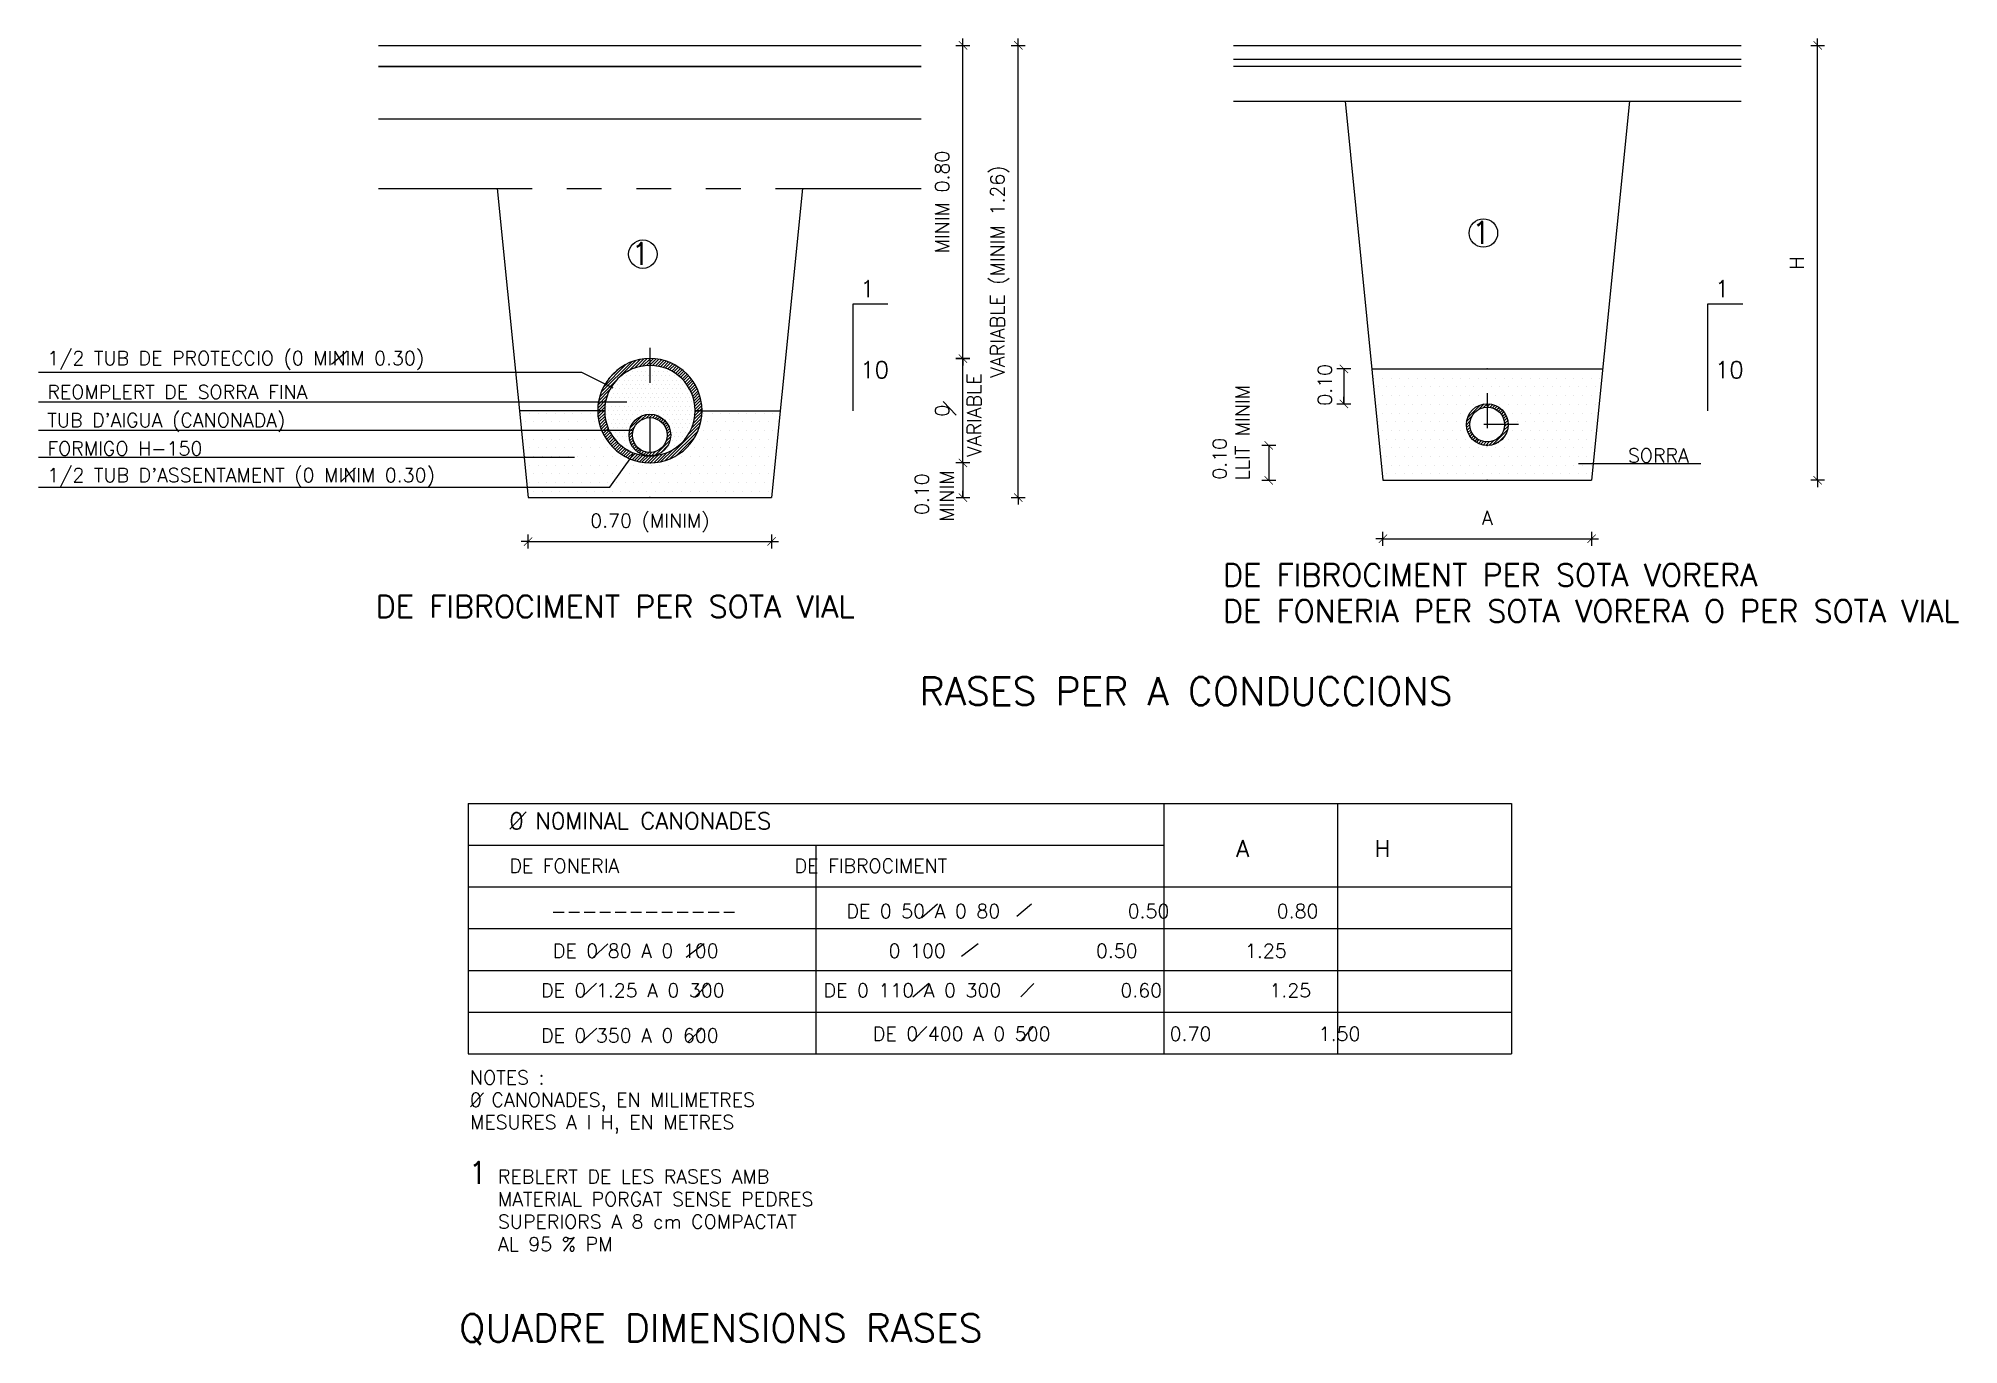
# Model space of a CAD drawing. Extents: x -0.01 to 5.52, y -0.01 to 3.75.
import ezdxf
from ezdxf.enums import TextEntityAlignment as Align

# ---------------------------------------------------------------- set-up
doc = ezdxf.new("R2010")
doc.units = 0
doc.header["$LTSCALE"] = 0.1
doc.linetypes.add('DASHDOT', pattern=[1, 0.5, -0.25, 0, -0.25])
doc.linetypes.add('HIDDEN', pattern=[0.375, 0.25, -0.125])
doc.layers.get('0').update_dxf_attribs({"linetype": 'CONTINUOUS'})
doc.layers.get('DEFPOINTS').update_dxf_attribs({"color": 6, "linetype": 'CONTINUOUS'})
doc.styles.add('ROMANS', font='ROMANS8')
doc.dimstyles.get("Standard").update_dxf_attribs({"dimtxt": 0.18, "dimasz": 0.18, "dimexe": 0.18, "dimexo": 0.0625, "dimgap": 0.09, "dimtad": 0, "dimtih": 1, "dimtoh": 1, "dimdec": 4, "dimzin": 0, "dimtxsty": 'STANDARD', "dimcen": 0.09, "dimazin": 3, "dimtfac": 1, "dimtdec": 4, "dimtofl": 0, "dimtmove": 0, "dimatfit": 3, "dimtolj": 1, "dimtzin": 0})

msp = doc.modelspace()

# ---------------------------------------------------------------- texts
at = {"style": 'ROMANS'}
for s, height, p in [('1', 0.064, (4.11604, 3.15916)), ('1', 0.064, (1.69905, 3.09836)), ('1', 0.048, (2.35799, 3.00574)), ('1', 0.048, (4.8158, 3.00574)), ('1/2 TUB DE PROTECCIO (0 MINIM 0.30)', 0.04, (0.02069, 2.81032)), ('10', 0.048, (2.35799, 2.7726)), ('10', 0.048, (4.8158, 2.7726)), ('REOMPLERT DE SORRA FINA', 0.04, (0.02069, 2.71291)), ("TUB D'AIGUA (CANONADA)", 0.04, (0.02069, 2.63183)), ('FORMIGO H-150', 0.04, (0.02069, 2.55075)), ('SORRA', 0.04, (4.56536, 2.53056)), ("1/2 TUB D'ASSENTAMENT (0 MINIM 0.30)", 0.04, (0.02069, 2.47374)), ('DE FIBROCIMENT PER SOTA VORERA', 0.064, (3.40141, 2.17486)), ('DE FIBROCIMENT PER SOTA VIAL', 0.064, (0.96502, 2.08431)), ('DE FONERIA PER SOTA VORERA O PER SOTA VIAL', 0.064, (3.40141, 2.07124)), ('RASES PER A CONDUCCIONS', 0.08, (2.52831, 1.83277)), ('0 N0MINAL CANONADES', 0.048, (1.34925, 1.47607)), ('A          H', 0.048, (3.43922, 1.3965)), ('DE FONERIA                DE FIBROCIMENT', 0.04, (1.34925, 1.35103)), ('------------         DE 0 50 A 0 80           0.50          0.80', 0.04, (1.46851, 1.22031)), ('DE 0 80 A 0 100               0 100              0.50          1.25', 0.04, (1.47419, 1.10664)), ('DE 0 1.25 A 0 300        DE 0 110 A 0 300          0.60          1.25', 0.04, (1.44012, 0.99297)), ('DE 0 350 A 0 600         ', 0.04, (1.44012, 0.86344)), ('DE 0 400 A 0 500          0.70          1.50', 0.04, (2.39423, 0.86793)), ('NOTES :', 0.04, (1.23566, 0.74289)), ('0 CANONADES, EN MILIMETRES', 0.04, (1.23566, 0.67813)), ('MESURES A I H, EN METRES', 0.04, (1.23596, 0.61402)), ('1', 0.064, (1.23117, 0.45693)), ('REBLERT DE LES RASES AMB', 0.04, (1.3162, 0.45762)), ('MATERIAL PORGAT SENSE PEDRES', 0.04, (1.3162, 0.39285)), ('SUPERIORS A 8 cm COMPACTAT', 0.04, (1.3162, 0.32809)), ('AL 95 % PM', 0.04, (1.3162, 0.26333)), ('QUADRE DIMENSIONS RASES', 0.08, (1.2045, 0.00249))]:
    msp.add_text(s, height=height, dxfattribs=at).set_placement(p)
for s, p in [('VARIABLE', (2.70589, 2.54655)), ('LLIT MINIM', (3.47743, 2.47914)), ('MINIM', (2.62685, 2.36058))]:
    msp.add_text(s, height=0.04, rotation=90, dxfattribs=at).set_placement(p)
at = {"color": 0, "linetype": 'BYBLOCK', "style": 'ROMANS'}
for p in [(3.71356, 2.69339), (3.41138, 2.48086), (2.55508, 2.3792)]:
    msp.add_text('0.10', height=0.04, rotation=90, dxfattribs=at).set_placement(p)

# ---------------------------------------------------------------- blocks, each defined once
blk = doc.blocks.new('COTA')
for p, q in [((0, 50), (0, -50)), ((0, 0), (50, 0))]:
    blk.add_line(p, q)
at = {"const_width": 5}
blk.add_lwpolyline([(-30, -30), (30, 30)], dxfattribs=at)
blk = doc.blocks.new('*D12')
at = {"color": 0, "linetype": 'BYBLOCK'}
blk.add_line((-527.8563, 1373.2884), (-527.2571, 1373.2884), dxfattribs=at)
at = {"layer": 'DEFPOINTS', "color": 0, "linetype": 'BYBLOCK'}
for p in [(-527.8567, 1373.4565), (-527.2567, 1373.4565), (-527.2567, 1373.2884)]:
    blk.add_point(p, dxfattribs=at)
at = {"color": 0, "linetype": 'BYBLOCK', "xscale": 0.0004, "yscale": 0.0004, "zscale": 0.0004, "rotation": 180}
blk.add_blockref('COTA', (-527.8567, 1373.2884), dxfattribs=at)
at = {"color": 0, "linetype": 'BYBLOCK', "xscale": 0.0004, "yscale": 0.0004, "zscale": 0.0004}
blk.add_blockref('COTA', (-527.2567, 1373.2884), dxfattribs=at)
at = {"color": 0, "linetype": 'BYBLOCK', "style": 'ROMANS'}
blk.add_text('A', height=0.04, dxfattribs=at).set_placement((-527.5567, 1373.3284), align=Align.CENTER)
blk = doc.blocks.new('*D11')
at = {"color": 0, "linetype": 'BYBLOCK'}
blk.add_line((-526.6067, 1373.4569), (-526.6067, 1374.7061), dxfattribs=at)
at = {"layer": 'DEFPOINTS', "color": 0, "linetype": 'BYBLOCK'}
for p in [(-527.2567, 1374.7065), (-526.6067, 1374.7065), (-527.2567, 1373.4565)]:
    blk.add_point(p, dxfattribs=at)
at = {"color": 0, "linetype": 'BYBLOCK', "xscale": 0.0004, "yscale": 0.0004, "zscale": 0.0004}
for p, rotation in [((-526.6067, 1374.7065), 90), ((-526.6067, 1373.4565), 270)]:
    blk.add_blockref('COTA', p, dxfattribs=dict(at, rotation=rotation))
at = {"color": 0, "linetype": 'BYBLOCK', "style": 'ROMANS'}
blk.add_text('H', height=0.04, rotation=90, dxfattribs=at).set_placement((-526.6467, 1374.0815), align=Align.CENTER)
blk = doc.blocks.new('*D10')
at = {"color": 0, "linetype": 'BYBLOCK'}
blk.add_line((-528.9052, 1373.4069), (-528.9052, 1374.7061), dxfattribs=at)
at = {"layer": 'DEFPOINTS', "color": 0, "linetype": 'BYBLOCK'}
for p in [(-529.9645, 1374.7065), (-528.9052, 1374.7065), (-529.9645, 1373.4065)]:
    blk.add_point(p, dxfattribs=at)
at = {"color": 0, "linetype": 'BYBLOCK', "xscale": 0.0004, "yscale": 0.0004, "zscale": 0.0004}
for p, rotation in [((-528.9052, 1374.7065), 90), ((-528.9052, 1373.4065), 270)]:
    blk.add_blockref('COTA', p, dxfattribs=dict(at, rotation=rotation))
at = {"color": 0, "linetype": 'BYBLOCK', "style": 'ROMANS'}
blk.add_text('VARIABLE (MINIM 1.26)', height=0.04, rotation=90, dxfattribs=at).set_placement((-528.9452, 1374.0565), align=Align.CENTER)
blk = doc.blocks.new('*D9')
at = {"color": 0, "linetype": 'BYBLOCK'}
blk.add_line((-529.0643, 1373.8069), (-529.0643, 1374.7061), dxfattribs=at)
at = {"layer": 'DEFPOINTS', "color": 0, "linetype": 'BYBLOCK'}
for p in [(-529.963, 1374.7065), (-529.0643, 1374.7065), (-529.963, 1373.8065)]:
    blk.add_point(p, dxfattribs=at)
at = {"color": 0, "linetype": 'BYBLOCK', "xscale": 0.0004, "yscale": 0.0004, "zscale": 0.0004}
for p, rotation in [((-529.0643, 1374.7065), 90), ((-529.0643, 1373.8065), 270)]:
    blk.add_blockref('COTA', p, dxfattribs=dict(at, rotation=rotation))
at = {"color": 0, "linetype": 'BYBLOCK', "style": 'ROMANS'}
blk.add_text('MINIM 0.80', height=0.04, rotation=90, dxfattribs=at).set_placement((-529.1043, 1374.2565), align=Align.CENTER)
blk = doc.blocks.new('*D8')
at = {"color": 0, "linetype": 'BYBLOCK'}
blk.add_line((-529.0643, 1373.507), (-529.0643, 1373.8061), dxfattribs=at)
at = {"layer": 'DEFPOINTS', "color": 0, "linetype": 'BYBLOCK'}
for p in [(-529.963, 1373.8065), (-529.0643, 1373.8065), (-529.9625, 1373.5066)]:
    blk.add_point(p, dxfattribs=at)
at = {"color": 0, "linetype": 'BYBLOCK', "xscale": 0.0004, "yscale": 0.0004, "zscale": 0.0004}
for p, rotation in [((-529.0643, 1373.8065), 90), ((-529.0643, 1373.5066), 270)]:
    blk.add_blockref('COTA', p, dxfattribs=dict(at, rotation=rotation))
at = {"color": 0, "linetype": 'BYBLOCK', "style": 'ROMANS'}
blk.add_text('0', height=0.04, rotation=90, dxfattribs=at).set_placement((-529.1043, 1373.6565), align=Align.CENTER)
blk = doc.blocks.new('*D7')
at = {"color": 0, "linetype": 'BYBLOCK'}
blk.add_line((-530.3141, 1373.2804), (-529.6149, 1373.2804), dxfattribs=at)
at = {"layer": 'DEFPOINTS', "color": 0, "linetype": 'BYBLOCK'}
for p in [(-530.3145, 1373.5072), (-529.6145, 1373.5072), (-529.6145, 1373.2804)]:
    blk.add_point(p, dxfattribs=at)
at = {"color": 0, "linetype": 'BYBLOCK', "xscale": 0.0004, "yscale": 0.0004, "zscale": 0.0004, "rotation": 180}
blk.add_blockref('COTA', (-530.3145, 1373.2804), dxfattribs=at)
at = {"color": 0, "linetype": 'BYBLOCK', "xscale": 0.0004, "yscale": 0.0004, "zscale": 0.0004}
blk.add_blockref('COTA', (-529.6145, 1373.2804), dxfattribs=at)
at = {"color": 0, "linetype": 'BYBLOCK', "style": 'ROMANS'}
blk.add_text('0.70 (MINIM)', height=0.04, dxfattribs=at).set_placement((-529.9645, 1373.3204), align=Align.CENTER)
blk = doc.blocks.new('*X6')
at = {"color": 0}
for p, q in [((29712.5, 21975), (29712.5, 21975)), ((29737.5, 21975), (29737.5, 21975)), ((29762.5, 21975), (29762.5, 21975)), ((29787.5, 21975), (29787.5, 21975)), ((29812.5, 21975), (29812.5, 21975)), ((29837.5, 21975), (29837.5, 21975)), ((29862.5, 21975), (29862.5, 21975)), ((29887.5, 21975), (29887.5, 21975)), ((29912.5, 21975), (29912.5, 21975)), ((30237.5, 21975), (30237.5, 21975)), ((30262.5, 21975), (30262.5, 21975)), ((30287.5, 21975), (30287.5, 21975)), ((30312.5, 21975), (30312.5, 21975)), ((30337.5, 21975), (30337.5, 21975)), ((30362.5, 21975), (30362.5, 21975)), ((30387.5, 21975), (30387.5, 21975)), ((30412.5, 21975), (30412.5, 21975)), ((30437.5, 21975), (30437.5, 21975)), ((29725, 21950), (29725, 21950)), ((29737.5, 21925), (29737.5, 21925)), ((29750, 21950), (29750, 21950)), ((29762.5, 21925), (29762.5, 21925)), ((29775, 21950), (29775, 21950)), ((29787.5, 21925), (29787.5, 21925)), ((29800, 21950), (29800, 21950)), ((29812.5, 21925), (29812.5, 21925)), ((29825, 21950), (29825, 21950)), ((29837.5, 21925), (29837.5, 21925)), ((29850, 21950), (29850, 21950)), ((29862.5, 21925), (29862.5, 21925)), ((29875, 21950), (29875, 21950)), ((29887.5, 21925), (29887.5, 21925)), ((29900, 21950), (29900, 21950)), ((29912.5, 21925), (29912.5, 21925)), ((29925, 21950), (29925, 21950)), ((29937.5, 21925), (29937.5, 21925)), ((30237.5, 21925), (30237.5, 21925)), ((30250, 21950), (30250, 21950)), ((30262.5, 21925), (30262.5, 21925)), ((30275, 21950), (30275, 21950)), ((30287.5, 21925), (30287.5, 21925)), ((30300, 21950), (30300, 21950)), ((30312.5, 21925), (30312.5, 21925)), ((30325, 21950), (30325, 21950)), ((30337.5, 21925), (30337.5, 21925)), ((30350, 21950), (30350, 21950)), ((30362.5, 21925), (30362.5, 21925)), ((30375, 21950), (30375, 21950)), ((30387.5, 21925), (30387.5, 21925)), ((30400, 21950), (30400, 21950)), ((30412.5, 21925), (30412.5, 21925)), ((30425, 21950), (30425, 21950)), ((30437.5, 21925), (30437.5, 21925)), ((30450, 21950), (30450, 21950)), ((29725, 21900), (29725, 21900)), ((29737.5, 21875), (29737.5, 21875)), ((29750, 21900), (29750, 21900)), ((29762.5, 21875), (29762.5, 21875)), ((29775, 21900), (29775, 21900)), ((29787.5, 21875), (29787.5, 21875)), ((29800, 21900), (29800, 21900)), ((29812.5, 21875), (29812.5, 21875)), ((29825, 21900), (29825, 21900)), ((29837.5, 21875), (29837.5, 21875)), ((29850, 21900), (29850, 21900)), ((29862.5, 21875), (29862.5, 21875)), ((29875, 21900), (29875, 21900)), ((29887.5, 21875), (29887.5, 21875)), ((29900, 21900), (29900, 21900)), ((29912.5, 21875), (29912.5, 21875)), ((29925, 21900), (29925, 21900)), ((29937.5, 21875), (29937.5, 21875)), ((29950, 21900), (29950, 21900)), ((29962.5, 21875), (29962.5, 21875)), ((30212.5, 21875), (30212.5, 21875)), ((30225, 21900), (30225, 21900)), ((30237.5, 21875), (30237.5, 21875)), ((30250, 21900), (30250, 21900)), ((30262.5, 21875), (30262.5, 21875)), ((30275, 21900), (30275, 21900)), ((30287.5, 21875), (30287.5, 21875)), ((30300, 21900), (30300, 21900)), ((30312.5, 21875), (30312.5, 21875)), ((30325, 21900), (30325, 21900)), ((30337.5, 21875), (30337.5, 21875)), ((30350, 21900), (30350, 21900)), ((30362.5, 21875), (30362.5, 21875)), ((30375, 21900), (30375, 21900)), ((30387.5, 21875), (30387.5, 21875)), ((30400, 21900), (30400, 21900)), ((30412.5, 21875), (30412.5, 21875)), ((30425, 21900), (30425, 21900)), ((30437.5, 21875), (30437.5, 21875)), ((30450, 21900), (30450, 21900)), ((29725, 21850), (29725, 21850)), ((29737.5, 21825), (29737.5, 21825)), ((29750, 21850), (29750, 21850)), ((29762.5, 21825), (29762.5, 21825)), ((29775, 21850), (29775, 21850)), ((29787.5, 21825), (29787.5, 21825)), ((29800, 21850), (29800, 21850)), ((29812.5, 21825), (29812.5, 21825)), ((29825, 21850), (29825, 21850)), ((29837.5, 21825), (29837.5, 21825)), ((29850, 21850), (29850, 21850)), ((29862.5, 21825), (29862.5, 21825)), ((29875, 21850), (29875, 21850)), ((29887.5, 21825), (29887.5, 21825)), ((29900, 21850), (29900, 21850)), ((29912.5, 21825), (29912.5, 21825)), ((29925, 21850), (29925, 21850)), ((29937.5, 21825), (29937.5, 21825)), ((29950, 21850), (29950, 21850)), ((29962.5, 21825), (29962.5, 21825)), ((29975, 21850), (29975, 21850)), ((29987.5, 21825), (29987.5, 21825)), ((30000, 21850), (30000, 21850)), ((30012.5, 21825), (30012.5, 21825)), ((30037.5, 21825), (30037.5, 21825)), ((30062.5, 21825), (30062.5, 21825)), ((30087.5, 21825), (30087.5, 21825)), ((30112.5, 21825), (30112.5, 21825)), ((30137.5, 21825), (30137.5, 21825)), ((30162.5, 21825), (30162.5, 21825)), ((30175, 21850), (30175, 21850)), ((30187.5, 21825), (30187.5, 21825)), ((30200, 21850), (30200, 21850)), ((30212.5, 21825), (30212.5, 21825)), ((30225, 21850), (30225, 21850)), ((30237.5, 21825), (30237.5, 21825)), ((30250, 21850), (30250, 21850)), ((30262.5, 21825), (30262.5, 21825)), ((30275, 21850), (30275, 21850)), ((30287.5, 21825), (30287.5, 21825)), ((30300, 21850), (30300, 21850)), ((30312.5, 21825), (30312.5, 21825)), ((30325, 21850), (30325, 21850)), ((30337.5, 21825), (30337.5, 21825)), ((30350, 21850), (30350, 21850)), ((30362.5, 21825), (30362.5, 21825)), ((30375, 21850), (30375, 21850)), ((30387.5, 21825), (30387.5, 21825)), ((30400, 21850), (30400, 21850)), ((30412.5, 21825), (30412.5, 21825)), ((30425, 21850), (30425, 21850)), ((30437.5, 21825), (30437.5, 21825)), ((29737.5, 21775), (29737.5, 21775)), ((29750, 21800), (29750, 21800)), ((29762.5, 21775), (29762.5, 21775)), ((29775, 21800), (29775, 21800)), ((29787.5, 21775), (29787.5, 21775)), ((29800, 21800), (29800, 21800)), ((29812.5, 21775), (29812.5, 21775)), ((29825, 21800), (29825, 21800)), ((29837.5, 21775), (29837.5, 21775)), ((29850, 21800), (29850, 21800)), ((29862.5, 21775), (29862.5, 21775)), ((29875, 21800), (29875, 21800)), ((29887.5, 21775), (29887.5, 21775)), ((29900, 21800), (29900, 21800)), ((29912.5, 21775), (29912.5, 21775)), ((29925, 21800), (29925, 21800)), ((29937.5, 21775), (29937.5, 21775)), ((29950, 21800), (29950, 21800)), ((29962.5, 21775), (29962.5, 21775)), ((29975, 21800), (29975, 21800)), ((29987.5, 21775), (29987.5, 21775)), ((30000, 21800), (30000, 21800)), ((30012.5, 21775), (30012.5, 21775)), ((30025, 21800), (30025, 21800)), ((30037.5, 21775), (30037.5, 21775)), ((30050, 21800), (30050, 21800)), ((30062.5, 21775), (30062.5, 21775)), ((30075, 21800), (30075, 21800)), ((30087.5, 21775), (30087.5, 21775)), ((30100, 21800), (30100, 21800)), ((30112.5, 21775), (30112.5, 21775)), ((30125, 21800), (30125, 21800)), ((30137.5, 21775), (30137.5, 21775)), ((30150, 21800), (30150, 21800)), ((30162.5, 21775), (30162.5, 21775)), ((30175, 21800), (30175, 21800)), ((30187.5, 21775), (30187.5, 21775)), ((30200, 21800), (30200, 21800)), ((30212.5, 21775), (30212.5, 21775)), ((30225, 21800), (30225, 21800)), ((30237.5, 21775), (30237.5, 21775)), ((30250, 21800), (30250, 21800)), ((30262.5, 21775), (30262.5, 21775)), ((30275, 21800), (30275, 21800)), ((30287.5, 21775), (30287.5, 21775)), ((30300, 21800), (30300, 21800)), ((30312.5, 21775), (30312.5, 21775)), ((30325, 21800), (30325, 21800)), ((30337.5, 21775), (30337.5, 21775)), ((30350, 21800), (30350, 21800)), ((30362.5, 21775), (30362.5, 21775)), ((30375, 21800), (30375, 21800)), ((30387.5, 21775), (30387.5, 21775)), ((30400, 21800), (30400, 21800)), ((30412.5, 21775), (30412.5, 21775)), ((30425, 21800), (30425, 21800)), ((30437.5, 21775), (30437.5, 21775)), ((29750, 21750), (29750, 21750)), ((29775, 21750), (29775, 21750)), ((29800, 21750), (29800, 21750)), ((29825, 21750), (29825, 21750)), ((29850, 21750), (29850, 21750)), ((29875, 21750), (29875, 21750)), ((29900, 21750), (29900, 21750)), ((29925, 21750), (29925, 21750)), ((29950, 21750), (29950, 21750)), ((29975, 21750), (29975, 21750)), ((30000, 21750), (30000, 21750)), ((30025, 21750), (30025, 21750)), ((30050, 21750), (30050, 21750)), ((30075, 21750), (30075, 21750)), ((30100, 21750), (30100, 21750)), ((30125, 21750), (30125, 21750)), ((30150, 21750), (30150, 21750)), ((30175, 21750), (30175, 21750)), ((30200, 21750), (30200, 21750)), ((30225, 21750), (30225, 21750)), ((30250, 21750), (30250, 21750)), ((30275, 21750), (30275, 21750)), ((30300, 21750), (30300, 21750)), ((30325, 21750), (30325, 21750)), ((30350, 21750), (30350, 21750)), ((30375, 21750), (30375, 21750)), ((30400, 21750), (30400, 21750)), ((30425, 21750), (30425, 21750))]:
    blk.add_line(p, q, dxfattribs=at)
blk = doc.blocks.new('*X5')
at = {"color": 0}
for p, q in [((31675, 22100), (31675, 22100)), ((31700, 22100), (31700, 22100)), ((31725, 22100), (31725, 22100)), ((31750, 22100), (31750, 22100)), ((31775, 22100), (31775, 22100)), ((31800, 22100), (31800, 22100)), ((31825, 22100), (31825, 22100)), ((31850, 22100), (31850, 22100)), ((31875, 22100), (31875, 22100)), ((31900, 22100), (31900, 22100)), ((31925, 22100), (31925, 22100)), ((31950, 22100), (31950, 22100)), ((31975, 22100), (31975, 22100)), ((32000, 22100), (32000, 22100)), ((32025, 22100), (32025, 22100)), ((32050, 22100), (32050, 22100)), ((32075, 22100), (32075, 22100)), ((32100, 22100), (32100, 22100)), ((32125, 22100), (32125, 22100)), ((32150, 22100), (32150, 22100)), ((32175, 22100), (32175, 22100)), ((32200, 22100), (32200, 22100)), ((32225, 22100), (32225, 22100)), ((32250, 22100), (32250, 22100)), ((32275, 22100), (32275, 22100)), ((32300, 22100), (32300, 22100)), ((31662.5, 22075), (31662.5, 22075)), ((31675, 22050), (31675, 22050)), ((31687.5, 22075), (31687.5, 22075)), ((31700, 22050), (31700, 22050)), ((31712.5, 22075), (31712.5, 22075)), ((31725, 22050), (31725, 22050)), ((31737.5, 22075), (31737.5, 22075)), ((31750, 22050), (31750, 22050)), ((31762.5, 22075), (31762.5, 22075)), ((31775, 22050), (31775, 22050)), ((31787.5, 22075), (31787.5, 22075)), ((31800, 22050), (31800, 22050)), ((31812.5, 22075), (31812.5, 22075)), ((31825, 22050), (31825, 22050)), ((31837.5, 22075), (31837.5, 22075)), ((31850, 22050), (31850, 22050)), ((31862.5, 22075), (31862.5, 22075)), ((31875, 22050), (31875, 22050)), ((31887.5, 22075), (31887.5, 22075)), ((31900, 22050), (31900, 22050)), ((31912.5, 22075), (31912.5, 22075)), ((31925, 22050), (31925, 22050)), ((31937.5, 22075), (31937.5, 22075)), ((31950, 22050), (31950, 22050)), ((31962.5, 22075), (31962.5, 22075)), ((31975, 22050), (31975, 22050)), ((31987.5, 22075), (31987.5, 22075)), ((32000, 22050), (32000, 22050)), ((32012.5, 22075), (32012.5, 22075)), ((32025, 22050), (32025, 22050)), ((32037.5, 22075), (32037.5, 22075)), ((32050, 22050), (32050, 22050)), ((32062.5, 22075), (32062.5, 22075)), ((32075, 22050), (32075, 22050)), ((32087.5, 22075), (32087.5, 22075)), ((32100, 22050), (32100, 22050)), ((32112.5, 22075), (32112.5, 22075)), ((32125, 22050), (32125, 22050)), ((32137.5, 22075), (32137.5, 22075)), ((32150, 22050), (32150, 22050)), ((32162.5, 22075), (32162.5, 22075)), ((32175, 22050), (32175, 22050)), ((32187.5, 22075), (32187.5, 22075)), ((32200, 22050), (32200, 22050)), ((32212.5, 22075), (32212.5, 22075)), ((32225, 22050), (32225, 22050)), ((32237.5, 22075), (32237.5, 22075)), ((32250, 22050), (32250, 22050)), ((32262.5, 22075), (32262.5, 22075)), ((32275, 22050), (32275, 22050)), ((32287.5, 22075), (32287.5, 22075)), ((32300, 22050), (32300, 22050)), ((32312.5, 22075), (32312.5, 22075)), ((31675, 22000), (31675, 22000)), ((31687.5, 22025), (31687.5, 22025)), ((31687.5, 21975), (31687.5, 21975)), ((31700, 22000), (31700, 22000)), ((31712.5, 22025), (31712.5, 22025)), ((31712.5, 21975), (31712.5, 21975)), ((31725, 22000), (31725, 22000)), ((31737.5, 22025), (31737.5, 22025)), ((31737.5, 21975), (31737.5, 21975)), ((31750, 22000), (31750, 22000)), ((31762.5, 22025), (31762.5, 22025)), ((31762.5, 21975), (31762.5, 21975)), ((31775, 22000), (31775, 22000)), ((31787.5, 22025), (31787.5, 22025)), ((31787.5, 21975), (31787.5, 21975)), ((31800, 22000), (31800, 22000)), ((31812.5, 22025), (31812.5, 22025)), ((31812.5, 21975), (31812.5, 21975)), ((31825, 22000), (31825, 22000)), ((31837.5, 22025), (31837.5, 22025)), ((31837.5, 21975), (31837.5, 21975)), ((31850, 22000), (31850, 22000)), ((31862.5, 22025), (31862.5, 22025)), ((31862.5, 21975), (31862.5, 21975)), ((31875, 22000), (31875, 22000)), ((31887.5, 22025), (31887.5, 22025)), ((31887.5, 21975), (31887.5, 21975)), ((31900, 22000), (31900, 22000)), ((31912.5, 22025), (31912.5, 22025)), ((31912.5, 21975), (31912.5, 21975)), ((31925, 22000), (31925, 22000)), ((31937.5, 22025), (31937.5, 22025)), ((31937.5, 21975), (31937.5, 21975)), ((31950, 22000), (31950, 22000)), ((31962.5, 22025), (31962.5, 22025)), ((31987.5, 22025), (31987.5, 22025)), ((32012.5, 22025), (32012.5, 22025)), ((32025, 22000), (32025, 22000)), ((32037.5, 22025), (32037.5, 22025)), ((32050, 22000), (32050, 22000)), ((32062.5, 22025), (32062.5, 22025)), ((32062.5, 21975), (32062.5, 21975)), ((32075, 22000), (32075, 22000)), ((32087.5, 22025), (32087.5, 22025)), ((32087.5, 21975), (32087.5, 21975)), ((32100, 22000), (32100, 22000)), ((32112.5, 22025), (32112.5, 22025)), ((32112.5, 21975), (32112.5, 21975)), ((32125, 22000), (32125, 22000)), ((32137.5, 22025), (32137.5, 22025)), ((32137.5, 21975), (32137.5, 21975)), ((32150, 22000), (32150, 22000)), ((32162.5, 22025), (32162.5, 22025)), ((32162.5, 21975), (32162.5, 21975)), ((32175, 22000), (32175, 22000)), ((32187.5, 22025), (32187.5, 22025)), ((32187.5, 21975), (32187.5, 21975)), ((32200, 22000), (32200, 22000)), ((32212.5, 22025), (32212.5, 22025)), ((32212.5, 21975), (32212.5, 21975)), ((32225, 22000), (32225, 22000)), ((32237.5, 22025), (32237.5, 22025)), ((32237.5, 21975), (32237.5, 21975)), ((32250, 22000), (32250, 22000)), ((32262.5, 22025), (32262.5, 22025)), ((32262.5, 21975), (32262.5, 21975)), ((32275, 22000), (32275, 22000)), ((32287.5, 22025), (32287.5, 22025)), ((32287.5, 21975), (32287.5, 21975)), ((32300, 22000), (32300, 22000)), ((32312.5, 22025), (32312.5, 22025)), ((31675, 21950), (31675, 21950)), ((31687.5, 21925), (31687.5, 21925)), ((31700, 21950), (31700, 21950)), ((31712.5, 21925), (31712.5, 21925)), ((31725, 21950), (31725, 21950)), ((31737.5, 21925), (31737.5, 21925)), ((31750, 21950), (31750, 21950)), ((31762.5, 21925), (31762.5, 21925)), ((31775, 21950), (31775, 21950)), ((31787.5, 21925), (31787.5, 21925)), ((31800, 21950), (31800, 21950)), ((31812.5, 21925), (31812.5, 21925)), ((31825, 21950), (31825, 21950)), ((31837.5, 21925), (31837.5, 21925)), ((31850, 21950), (31850, 21950)), ((31862.5, 21925), (31862.5, 21925)), ((31875, 21950), (31875, 21950)), ((31887.5, 21925), (31887.5, 21925)), ((31900, 21950), (31900, 21950)), ((31912.5, 21925), (31912.5, 21925)), ((31925, 21950), (31925, 21950)), ((32050, 21950), (32050, 21950)), ((32062.5, 21925), (32062.5, 21925)), ((32075, 21950), (32075, 21950)), ((32087.5, 21925), (32087.5, 21925)), ((32100, 21950), (32100, 21950)), ((32112.5, 21925), (32112.5, 21925)), ((32125, 21950), (32125, 21950)), ((32137.5, 21925), (32137.5, 21925)), ((32150, 21950), (32150, 21950)), ((32162.5, 21925), (32162.5, 21925)), ((32175, 21950), (32175, 21950)), ((32187.5, 21925), (32187.5, 21925)), ((32200, 21950), (32200, 21950)), ((32212.5, 21925), (32212.5, 21925)), ((32225, 21950), (32225, 21950)), ((32237.5, 21925), (32237.5, 21925)), ((32250, 21950), (32250, 21950)), ((32262.5, 21925), (32262.5, 21925)), ((32275, 21950), (32275, 21950)), ((32287.5, 21925), (32287.5, 21925)), ((32300, 21950), (32300, 21950)), ((31687.5, 21875), (31687.5, 21875)), ((31700, 21900), (31700, 21900)), ((31712.5, 21875), (31712.5, 21875)), ((31725, 21900), (31725, 21900)), ((31737.5, 21875), (31737.5, 21875)), ((31750, 21900), (31750, 21900)), ((31762.5, 21875), (31762.5, 21875)), ((31775, 21900), (31775, 21900)), ((31787.5, 21875), (31787.5, 21875)), ((31800, 21900), (31800, 21900)), ((31812.5, 21875), (31812.5, 21875)), ((31825, 21900), (31825, 21900)), ((31837.5, 21875), (31837.5, 21875)), ((31850, 21900), (31850, 21900)), ((31862.5, 21875), (31862.5, 21875)), ((31875, 21900), (31875, 21900)), ((31887.5, 21875), (31887.5, 21875)), ((31900, 21900), (31900, 21900)), ((31912.5, 21875), (31912.5, 21875)), ((31925, 21900), (31925, 21900)), ((31937.5, 21875), (31937.5, 21875)), ((31962.5, 21875), (31962.5, 21875)), ((31987.5, 21875), (31987.5, 21875)), ((32012.5, 21875), (32012.5, 21875)), ((32037.5, 21875), (32037.5, 21875)), ((32050, 21900), (32050, 21900)), ((32062.5, 21875), (32062.5, 21875)), ((32075, 21900), (32075, 21900)), ((32087.5, 21875), (32087.5, 21875)), ((32100, 21900), (32100, 21900)), ((32112.5, 21875), (32112.5, 21875)), ((32125, 21900), (32125, 21900)), ((32137.5, 21875), (32137.5, 21875)), ((32150, 21900), (32150, 21900)), ((32162.5, 21875), (32162.5, 21875)), ((32175, 21900), (32175, 21900)), ((32187.5, 21875), (32187.5, 21875)), ((32200, 21900), (32200, 21900)), ((32212.5, 21875), (32212.5, 21875)), ((32225, 21900), (32225, 21900)), ((32237.5, 21875), (32237.5, 21875)), ((32250, 21900), (32250, 21900)), ((32262.5, 21875), (32262.5, 21875)), ((32275, 21900), (32275, 21900)), ((32287.5, 21875), (32287.5, 21875)), ((32300, 21900), (32300, 21900)), ((31687.5, 21825), (31687.5, 21825)), ((31700, 21850), (31700, 21850)), ((31712.5, 21825), (31712.5, 21825)), ((31725, 21850), (31725, 21850)), ((31737.5, 21825), (31737.5, 21825)), ((31750, 21850), (31750, 21850)), ((31762.5, 21825), (31762.5, 21825)), ((31775, 21850), (31775, 21850)), ((31787.5, 21825), (31787.5, 21825)), ((31800, 21850), (31800, 21850)), ((31812.5, 21825), (31812.5, 21825)), ((31825, 21850), (31825, 21850)), ((31837.5, 21825), (31837.5, 21825)), ((31850, 21850), (31850, 21850)), ((31862.5, 21825), (31862.5, 21825)), ((31875, 21850), (31875, 21850)), ((31887.5, 21825), (31887.5, 21825)), ((31900, 21850), (31900, 21850)), ((31912.5, 21825), (31912.5, 21825)), ((31925, 21850), (31925, 21850)), ((31937.5, 21825), (31937.5, 21825)), ((31950, 21850), (31950, 21850)), ((31962.5, 21825), (31962.5, 21825)), ((31975, 21850), (31975, 21850)), ((31987.5, 21825), (31987.5, 21825)), ((32000, 21850), (32000, 21850)), ((32012.5, 21825), (32012.5, 21825)), ((32025, 21850), (32025, 21850)), ((32037.5, 21825), (32037.5, 21825)), ((32050, 21850), (32050, 21850)), ((32062.5, 21825), (32062.5, 21825)), ((32075, 21850), (32075, 21850)), ((32087.5, 21825), (32087.5, 21825)), ((32100, 21850), (32100, 21850)), ((32112.5, 21825), (32112.5, 21825)), ((32125, 21850), (32125, 21850)), ((32137.5, 21825), (32137.5, 21825)), ((32150, 21850), (32150, 21850)), ((32162.5, 21825), (32162.5, 21825)), ((32175, 21850), (32175, 21850)), ((32187.5, 21825), (32187.5, 21825)), ((32200, 21850), (32200, 21850)), ((32212.5, 21825), (32212.5, 21825)), ((32225, 21850), (32225, 21850)), ((32237.5, 21825), (32237.5, 21825)), ((32250, 21850), (32250, 21850)), ((32262.5, 21825), (32262.5, 21825)), ((32275, 21850), (32275, 21850)), ((32287.5, 21825), (32287.5, 21825)), ((31700, 21800), (31700, 21800)), ((31725, 21800), (31725, 21800)), ((31750, 21800), (31750, 21800)), ((31775, 21800), (31775, 21800)), ((31800, 21800), (31800, 21800)), ((31825, 21800), (31825, 21800)), ((31850, 21800), (31850, 21800)), ((31875, 21800), (31875, 21800)), ((31900, 21800), (31900, 21800)), ((31925, 21800), (31925, 21800)), ((31950, 21800), (31950, 21800)), ((31975, 21800), (31975, 21800)), ((32000, 21800), (32000, 21800)), ((32025, 21800), (32025, 21800)), ((32050, 21800), (32050, 21800)), ((32075, 21800), (32075, 21800)), ((32100, 21800), (32100, 21800)), ((32125, 21800), (32125, 21800)), ((32150, 21800), (32150, 21800)), ((32175, 21800), (32175, 21800)), ((32200, 21800), (32200, 21800)), ((32225, 21800), (32225, 21800)), ((32250, 21800), (32250, 21800)), ((32275, 21800), (32275, 21800))]:
    blk.add_line(p, q, dxfattribs=at)
blk = doc.blocks.new('*X2')
at = {"color": 0}
for p, q in [((31733.3, 21913.4), (31749.3, 21929.4)), ((31736.4, 21925.3), (31771.8, 21960.7)), ((31767.7, 21947.8), (31783.7, 21963.8)), ((31782.1, 21953.3), (31793.2, 21964.4)), ((31792, 21954.4), (31801.4, 21963.8)), ((31800.3, 21953.8), (31808.7, 21962.2)), ((31807.5, 21952.2), (31815.3, 21960)), ((31813.8, 21949.7), (31821.3, 21957.1)), ((31819.6, 21946.6), (31826.8, 21953.8)), ((31824.7, 21942.8), (31831.8, 21949.9)), ((31829.2, 21938.5), (31836.3, 21945.6)), ((31833.2, 21933.7), (31840.3, 21940.8)), ((31836.6, 21928.3), (31843.9, 21935.6)), ((31839.4, 21922.2), (31847, 21929.8)), ((31841.4, 21915.4), (31849.5, 21923.5)), ((31732.6, 21903.9), (31743.8, 21915)), ((31733.3, 21895.7), (31742.6, 21905)), ((31734.8, 21888.4), (31743.2, 21896.8)), ((31737.1, 21881.8), (31744.9, 21889.6)), ((31739.9, 21875.8), (31747.4, 21883.2)), ((31743.3, 21870.3), (31750.5, 21877.5)), ((31747.1, 21865.3), (31754.2, 21872.4)), ((31751.5, 21860.8), (31758.5, 21867.9)), ((31807.7, 21846.4), (31850.7, 21889.4)), ((31822.7, 21852.5), (31844.6, 21874.4)), ((31839.5, 21887), (31852.5, 21899.9)), ((31842.3, 21898.6), (31852.5, 21908.8)), ((31842.5, 21907.7), (31851.4, 21916.6)), ((31756.2, 21856.7), (31763.4, 21863.9)), ((31761.5, 21853.2), (31768.8, 21860.5)), ((31767.2, 21850.1), (31774.9, 21857.7)), ((31773.6, 21847.5), (31781.7, 21855.6)), ((31780.5, 21845.7), (31789.4, 21854.5)), ((31788.3, 21844.6), (31798.5, 21854.8)), ((31797.1, 21844.6), (31810.1, 21857.6))]:
    blk.add_line(p, q, dxfattribs=at)
blk = doc.blocks.new('*X1')
at = {"color": 0}
for p, q in [((31731.25, 22087.5), (31731.25, 22087.5)), ((31743.75, 22087.5), (31743.75, 22087.5)), ((31756.25, 22087.5), (31756.25, 22087.5)), ((31762.5, 22100), (31762.5, 22100)), ((31768.75, 22087.5), (31768.75, 22087.5)), ((31775, 22100), (31775, 22100)), ((31781.25, 22087.5), (31781.25, 22087.5)), ((31787.5, 22100), (31787.5, 22100)), ((31793.75, 22087.5), (31793.75, 22087.5)), ((31800, 22100), (31800, 22100)), ((31806.25, 22087.5), (31806.25, 22087.5)), ((31812.5, 22100), (31812.5, 22100)), ((31818.75, 22087.5), (31818.75, 22087.5)), ((31825, 22100), (31825, 22100)), ((31831.25, 22087.5), (31831.25, 22087.5)), ((31843.75, 22087.5), (31843.75, 22087.5)), ((31856.25, 22087.5), (31856.25, 22087.5)), ((31681.25, 22037.5), (31681.25, 22037.5)), ((31687.5, 22050), (31687.5, 22050)), ((31693.75, 22037.5), (31693.75, 22037.5)), ((31700, 22050), (31700, 22050)), ((31706.25, 22062.5), (31706.25, 22062.5)), ((31706.25, 22037.5), (31706.25, 22037.5)), ((31712.5, 22075), (31712.5, 22075)), ((31712.5, 22050), (31712.5, 22050)), ((31718.75, 22062.5), (31718.75, 22062.5)), ((31718.75, 22037.5), (31718.75, 22037.5)), ((31725, 22075), (31725, 22075)), ((31725, 22050), (31725, 22050)), ((31731.25, 22062.5), (31731.25, 22062.5)), ((31731.25, 22037.5), (31731.25, 22037.5)), ((31737.5, 22075), (31737.5, 22075)), ((31737.5, 22050), (31737.5, 22050)), ((31743.75, 22062.5), (31743.75, 22062.5)), ((31743.75, 22037.5), (31743.75, 22037.5)), ((31750, 22075), (31750, 22075)), ((31750, 22050), (31750, 22050)), ((31756.25, 22062.5), (31756.25, 22062.5)), ((31756.25, 22037.5), (31756.25, 22037.5)), ((31762.5, 22075), (31762.5, 22075)), ((31762.5, 22050), (31762.5, 22050)), ((31768.75, 22062.5), (31768.75, 22062.5)), ((31768.75, 22037.5), (31768.75, 22037.5)), ((31775, 22075), (31775, 22075)), ((31775, 22050), (31775, 22050)), ((31781.25, 22062.5), (31781.25, 22062.5)), ((31781.25, 22037.5), (31781.25, 22037.5)), ((31787.5, 22075), (31787.5, 22075)), ((31787.5, 22050), (31787.5, 22050)), ((31793.75, 22062.5), (31793.75, 22062.5)), ((31793.75, 22037.5), (31793.75, 22037.5)), ((31800, 22075), (31800, 22075)), ((31800, 22050), (31800, 22050)), ((31806.25, 22062.5), (31806.25, 22062.5)), ((31806.25, 22037.5), (31806.25, 22037.5)), ((31812.5, 22075), (31812.5, 22075)), ((31812.5, 22050), (31812.5, 22050)), ((31818.75, 22062.5), (31818.75, 22062.5)), ((31818.75, 22037.5), (31818.75, 22037.5)), ((31825, 22075), (31825, 22075)), ((31825, 22050), (31825, 22050)), ((31831.25, 22062.5), (31831.25, 22062.5)), ((31831.25, 22037.5), (31831.25, 22037.5)), ((31837.5, 22075), (31837.5, 22075)), ((31837.5, 22050), (31837.5, 22050)), ((31843.75, 22062.5), (31843.75, 22062.5)), ((31843.75, 22037.5), (31843.75, 22037.5)), ((31850, 22075), (31850, 22075)), ((31850, 22050), (31850, 22050)), ((31856.25, 22062.5), (31856.25, 22062.5)), ((31856.25, 22037.5), (31856.25, 22037.5)), ((31862.5, 22075), (31862.5, 22075)), ((31862.5, 22050), (31862.5, 22050)), ((31868.75, 22062.5), (31868.75, 22062.5)), ((31868.75, 22037.5), (31868.75, 22037.5)), ((31875, 22075), (31875, 22075)), ((31875, 22050), (31875, 22050)), ((31881.25, 22062.5), (31881.25, 22062.5)), ((31881.25, 22037.5), (31881.25, 22037.5)), ((31887.5, 22050), (31887.5, 22050)), ((31893.75, 22037.5), (31893.75, 22037.5)), ((31906.25, 22037.5), (31906.25, 22037.5)), ((31668.75, 22012.5), (31668.75, 22012.5)), ((31668.75, 21987.5), (31668.75, 21987.5)), ((31675, 22025), (31675, 22025)), ((31675, 22000), (31675, 22000)), ((31675, 21975), (31675, 21975)), ((31681.25, 22012.5), (31681.25, 22012.5)), ((31681.25, 21987.5), (31681.25, 21987.5)), ((31687.5, 22025), (31687.5, 22025)), ((31687.5, 22000), (31687.5, 22000)), ((31687.5, 21975), (31687.5, 21975)), ((31693.75, 22012.5), (31693.75, 22012.5)), ((31693.75, 21987.5), (31693.75, 21987.5)), ((31700, 22025), (31700, 22025)), ((31700, 22000), (31700, 22000)), ((31700, 21975), (31700, 21975)), ((31706.25, 22012.5), (31706.25, 22012.5)), ((31706.25, 21987.5), (31706.25, 21987.5)), ((31712.5, 22025), (31712.5, 22025)), ((31712.5, 22000), (31712.5, 22000)), ((31712.5, 21975), (31712.5, 21975)), ((31718.75, 22012.5), (31718.75, 22012.5)), ((31718.75, 21987.5), (31718.75, 21987.5)), ((31725, 22025), (31725, 22025)), ((31725, 22000), (31725, 22000)), ((31725, 21975), (31725, 21975)), ((31731.25, 22012.5), (31731.25, 22012.5)), ((31731.25, 21987.5), (31731.25, 21987.5)), ((31737.5, 22025), (31737.5, 22025)), ((31737.5, 22000), (31737.5, 22000)), ((31737.5, 21975), (31737.5, 21975)), ((31743.75, 22012.5), (31743.75, 22012.5)), ((31743.75, 21987.5), (31743.75, 21987.5)), ((31750, 22025), (31750, 22025)), ((31750, 22000), (31750, 22000)), ((31750, 21975), (31750, 21975)), ((31756.25, 22012.5), (31756.25, 22012.5)), ((31756.25, 21987.5), (31756.25, 21987.5)), ((31762.5, 22025), (31762.5, 22025)), ((31762.5, 22000), (31762.5, 22000)), ((31762.5, 21975), (31762.5, 21975)), ((31768.75, 22012.5), (31768.75, 22012.5)), ((31768.75, 21987.5), (31768.75, 21987.5)), ((31775, 22025), (31775, 22025)), ((31775, 22000), (31775, 22000)), ((31775, 21975), (31775, 21975)), ((31781.25, 22012.5), (31781.25, 22012.5)), ((31781.25, 21987.5), (31781.25, 21987.5)), ((31787.5, 22025), (31787.5, 22025)), ((31787.5, 22000), (31787.5, 22000)), ((31787.5, 21975), (31787.5, 21975)), ((31793.75, 22012.5), (31793.75, 22012.5)), ((31793.75, 21987.5), (31793.75, 21987.5)), ((31800, 22025), (31800, 22025)), ((31800, 22000), (31800, 22000)), ((31800, 21975), (31800, 21975)), ((31806.25, 22012.5), (31806.25, 22012.5)), ((31806.25, 21987.5), (31806.25, 21987.5)), ((31812.5, 22025), (31812.5, 22025)), ((31812.5, 22000), (31812.5, 22000)), ((31812.5, 21975), (31812.5, 21975)), ((31818.75, 22012.5), (31818.75, 22012.5)), ((31818.75, 21987.5), (31818.75, 21987.5)), ((31825, 22025), (31825, 22025)), ((31825, 22000), (31825, 22000)), ((31825, 21975), (31825, 21975)), ((31831.25, 22012.5), (31831.25, 22012.5)), ((31831.25, 21987.5), (31831.25, 21987.5)), ((31837.5, 22025), (31837.5, 22025)), ((31837.5, 22000), (31837.5, 22000)), ((31837.5, 21975), (31837.5, 21975)), ((31843.75, 22012.5), (31843.75, 22012.5)), ((31843.75, 21987.5), (31843.75, 21987.5)), ((31850, 22025), (31850, 22025)), ((31850, 22000), (31850, 22000)), ((31850, 21975), (31850, 21975)), ((31856.25, 22012.5), (31856.25, 22012.5)), ((31856.25, 21987.5), (31856.25, 21987.5)), ((31862.5, 22025), (31862.5, 22025)), ((31862.5, 22000), (31862.5, 22000)), ((31862.5, 21975), (31862.5, 21975)), ((31868.75, 22012.5), (31868.75, 22012.5)), ((31868.75, 21987.5), (31868.75, 21987.5)), ((31875, 22025), (31875, 22025)), ((31875, 22000), (31875, 22000)), ((31875, 21975), (31875, 21975)), ((31881.25, 22012.5), (31881.25, 22012.5)), ((31881.25, 21987.5), (31881.25, 21987.5)), ((31887.5, 22025), (31887.5, 22025)), ((31887.5, 22000), (31887.5, 22000)), ((31887.5, 21975), (31887.5, 21975)), ((31893.75, 22012.5), (31893.75, 22012.5)), ((31893.75, 21987.5), (31893.75, 21987.5)), ((31900, 22025), (31900, 22025)), ((31900, 22000), (31900, 22000)), ((31900, 21975), (31900, 21975)), ((31906.25, 22012.5), (31906.25, 22012.5)), ((31906.25, 21987.5), (31906.25, 21987.5)), ((31912.5, 22000), (31912.5, 22000)), ((31912.5, 21975), (31912.5, 21975)), ((31918.75, 21987.5), (31918.75, 21987.5)), ((31668.75, 21962.5), (31668.75, 21962.5)), ((31668.75, 21937.5), (31668.75, 21937.5)), ((31675, 21950), (31675, 21950)), ((31675, 21925), (31675, 21925)), ((31681.25, 21962.5), (31681.25, 21962.5)), ((31681.25, 21937.5), (31681.25, 21937.5)), ((31687.5, 21950), (31687.5, 21950)), ((31687.5, 21925), (31687.5, 21925)), ((31693.75, 21962.5), (31693.75, 21962.5)), ((31693.75, 21937.5), (31693.75, 21937.5)), ((31700, 21950), (31700, 21950)), ((31700, 21925), (31700, 21925)), ((31706.25, 21962.5), (31706.25, 21962.5)), ((31706.25, 21937.5), (31706.25, 21937.5)), ((31712.5, 21950), (31712.5, 21950)), ((31712.5, 21925), (31712.5, 21925)), ((31718.75, 21962.5), (31718.75, 21962.5)), ((31718.75, 21937.5), (31718.75, 21937.5)), ((31725, 21950), (31725, 21950)), ((31725, 21925), (31725, 21925)), ((31731.25, 21962.5), (31731.25, 21962.5)), ((31731.25, 21937.5), (31731.25, 21937.5)), ((31737.5, 21950), (31737.5, 21950)), ((31743.75, 21962.5), (31743.75, 21962.5)), ((31750, 21950), (31750, 21950)), ((31756.25, 21962.5), (31756.25, 21962.5)), ((31768.75, 21962.5), (31768.75, 21962.5)), ((31818.75, 21962.5), (31818.75, 21962.5)), ((31831.25, 21962.5), (31831.25, 21962.5)), ((31837.5, 21950), (31837.5, 21950)), ((31843.75, 21962.5), (31843.75, 21962.5)), ((31843.75, 21937.5), (31843.75, 21937.5)), ((31850, 21950), (31850, 21950)), ((31850, 21925), (31850, 21925)), ((31856.25, 21962.5), (31856.25, 21962.5)), ((31856.25, 21937.5), (31856.25, 21937.5)), ((31862.5, 21950), (31862.5, 21950)), ((31862.5, 21925), (31862.5, 21925)), ((31868.75, 21962.5), (31868.75, 21962.5)), ((31868.75, 21937.5), (31868.75, 21937.5)), ((31875, 21950), (31875, 21950)), ((31875, 21925), (31875, 21925)), ((31881.25, 21962.5), (31881.25, 21962.5)), ((31881.25, 21937.5), (31881.25, 21937.5)), ((31887.5, 21950), (31887.5, 21950)), ((31887.5, 21925), (31887.5, 21925)), ((31893.75, 21962.5), (31893.75, 21962.5)), ((31893.75, 21937.5), (31893.75, 21937.5)), ((31900, 21950), (31900, 21950)), ((31900, 21925), (31900, 21925)), ((31906.25, 21962.5), (31906.25, 21962.5)), ((31906.25, 21937.5), (31906.25, 21937.5)), ((31912.5, 21950), (31912.5, 21950)), ((31912.5, 21925), (31912.5, 21925)), ((31918.75, 21962.5), (31918.75, 21962.5)), ((31681.25, 21912.5), (31681.25, 21912.5)), ((31687.5, 21900), (31687.5, 21900)), ((31693.75, 21912.5), (31693.75, 21912.5)), ((31700, 21900), (31700, 21900)), ((31706.25, 21912.5), (31706.25, 21912.5)), ((31706.25, 21887.5), (31706.25, 21887.5)), ((31712.5, 21900), (31712.5, 21900)), ((31712.5, 21875), (31712.5, 21875)), ((31718.75, 21912.5), (31718.75, 21912.5)), ((31718.75, 21887.5), (31718.75, 21887.5)), ((31725, 21900), (31725, 21900)), ((31725, 21875), (31725, 21875)), ((31731.25, 21912.5), (31731.25, 21912.5)), ((31731.25, 21887.5), (31731.25, 21887.5)), ((31737.5, 21875), (31737.5, 21875)), ((31850, 21875), (31850, 21875)), ((31856.25, 21912.5), (31856.25, 21912.5)), ((31856.25, 21887.5), (31856.25, 21887.5)), ((31862.5, 21900), (31862.5, 21900)), ((31862.5, 21875), (31862.5, 21875)), ((31868.75, 21912.5), (31868.75, 21912.5)), ((31868.75, 21887.5), (31868.75, 21887.5)), ((31875, 21900), (31875, 21900)), ((31875, 21875), (31875, 21875)), ((31881.25, 21912.5), (31881.25, 21912.5)), ((31881.25, 21887.5), (31881.25, 21887.5)), ((31887.5, 21900), (31887.5, 21900)), ((31893.75, 21912.5), (31893.75, 21912.5)), ((31906.25, 21912.5), (31906.25, 21912.5)), ((31731.25, 21862.5), (31731.25, 21862.5)), ((31743.75, 21862.5), (31743.75, 21862.5)), ((31762.5, 21850), (31762.5, 21850)), ((31825, 21850), (31825, 21850)), ((31843.75, 21862.5), (31843.75, 21862.5)), ((31856.25, 21862.5), (31856.25, 21862.5))]:
    blk.add_line(p, q, dxfattribs=at)
blk = doc.blocks.new('*X3')
at = {"color": 0}
for p, q in [((31647.8, 22013.5), (31753.6, 22119.3)), ((31652, 22026.5), (31740.6, 22115.1)), ((31658.8, 22042.1), (31724.9, 22108.3)), ((31673.9, 22066.1), (31701, 22093.1)), ((31733.2, 22090.1), (31765, 22121.9)), ((31748.8, 22096.8), (31775.4, 22123.4)), ((31761.5, 22100.6), (31785.1, 22124.2)), ((31772.6, 22102.9), (31794.1, 22124.4)), ((31782.6, 22104), (31802.6, 22124.1)), ((31791.8, 22104.4), (31810.7, 22123.3)), ((31800.4, 22104.2), (31818.4, 22122.2)), ((31808.5, 22103.5), (31825.8, 22120.7)), ((31816.2, 22102.3), (31832.8, 22118.9)), ((31823.4, 22100.7), (31839.6, 22116.9)), ((31830.4, 22098.8), (31846.1, 22114.6)), ((31837, 22096.6), (31852.4, 22112)), ((31843.4, 22094.1), (31858.5, 22109.2)), ((31849.4, 22091.4), (31864.3, 22106.2)), ((31855.3, 22088.4), (31869.9, 22103)), ((31860.8, 22085.1), (31875.3, 22099.6)), ((31866.2, 22081.6), (31880.6, 22096)), ((31871.3, 22077.9), (31885.6, 22092.2)), ((31876.2, 22074), (31890.4, 22088.2)), ((31645.2, 22002), (31677, 22033.9)), ((31880.9, 22069.8), (31895.1, 22084)), ((31885.4, 22065.5), (31899.6, 22079.6)), ((31889.7, 22060.9), (31903.9, 22075.1)), ((31893.8, 22056.1), (31908, 22070.3)), ((31897.6, 22051.1), (31911.9, 22065.4)), ((31901.2, 22045.9), (31915.6, 22060.3)), ((31904.6, 22040.5), (31919.2, 22055)), ((31907.8, 22034.8), (31922.5, 22049.5)), ((31910.7, 22028.9), (31925.6, 22043.8)), ((31913.4, 22022.7), (31928.6, 22037.9)), ((31915.7, 22016.2), (31931.3, 22031.8)), ((31642.8, 21982), (31666.4, 22005.6)), ((31643.6, 21991.6), (31670.2, 22018.2)), ((31644.6, 21974.9), (31664.2, 21994.5)), ((31653.5, 21974.9), (31663, 21984.5)), ((31662.3, 21974.9), (31662.6, 21975.3)), ((31917.8, 22009.5), (31933.7, 22025.4)), ((31919.6, 22002.4), (31935.9, 22018.8)), ((31921, 21995), (31937.9, 22011.9)), ((31922, 21987.2), (31939.6, 22004.7)), ((31922.6, 21978.9), (31940.9, 21997.2)), ((31927.5, 21974.9), (31941.9, 21989.4)), ((31936.3, 21974.9), (31942.5, 21981.1))]:
    blk.add_line(p, q, dxfattribs=at)
blk = doc.blocks.new('*X4')
at = {"color": 0}
for p, q in [((31642.7, 21973), (31643.6, 21973.9)), ((31643, 21964.5), (31652.5, 21973.9)), ((31643.7, 21956.4), (31661.3, 21973.9)), ((31644.9, 21948.7), (31662.9, 21966.7)), ((31646.3, 21941.3), (31663.6, 21958.6)), ((31648.1, 21934.2), (31664.8, 21950.9)), ((31650.2, 21927.5), (31666.3, 21943.6)), ((31652.5, 21920.9), (31668.2, 21936.7)), ((31655.1, 21914.7), (31670.5, 21930.1)), ((31657.9, 21908.6), (31672.9, 21923.7)), ((31836.6, 21831), (31936.1, 21930.5)), ((31903.9, 21907.2), (31939.2, 21942.5)), ((31912.9, 21925), (31941.1, 21953.3)), ((31917.6, 21938.6), (31942.2, 21963.2)), ((31920.4, 21950.2), (31942.6, 21972.4)), ((31921.9, 21960.5), (31935.3, 21973.9)), ((31922.6, 21970), (31926.5, 21973.9)), ((31660.9, 21902.8), (31675.7, 21917.6)), ((31664.1, 21897.2), (31678.7, 21911.8)), ((31667.5, 21891.7), (31682, 21906.2)), ((31671.1, 21886.5), (31685.5, 21900.9)), ((31674.9, 21881.5), (31689.2, 21895.7)), ((31678.9, 21876.6), (31693.1, 21890.8)), ((31683.1, 21872), (31697.2, 21886.1)), ((31687.4, 21867.5), (31701.6, 21881.6)), ((31692, 21863.2), (31706.2, 21877.4)), ((31696.7, 21859.1), (31710.9, 21873.3)), ((31701.6, 21855.2), (31715.9, 21869.5)), ((31706.8, 21851.5), (31721.2, 21865.9)), ((31850.4, 21836), (31931.1, 21916.7)), ((31867.9, 21844.7), (31922.4, 21899.1)), ((31712.1, 21847.9), (31726.6, 21862.5)), ((31717.6, 21844.6), (31732.3, 21859.3)), ((31723.3, 21841.4), (31738.2, 21856.4)), ((31729.2, 21838.5), (31744.4, 21853.7)), ((31735.3, 21835.8), (31750.8, 21851.3)), ((31741.7, 21833.3), (31757.6, 21849.2)), ((31748.3, 21831.1), (31764.7, 21847.5)), ((31755.2, 21829.2), (31772.1, 21846.1)), ((31762.4, 21827.5), (31779.9, 21845.1)), ((31769.9, 21826.2), (31788.2, 21844.5)), ((31777.7, 21825.2), (31797, 21844.5)), ((31785.9, 21824.6), (31806.5, 21845.2)), ((31794.6, 21824.4), (31816.9, 21846.7)), ((31803.9, 21824.9), (31828.5, 21849.5)), ((31813.8, 21825.9), (31842.1, 21854.2)), ((31824.6, 21827.9), (31859.9, 21863.2))]:
    blk.add_line(p, q, dxfattribs=at)

# ---------------------------------------------------------------- dimensions: what is measured, and where the dimension line sits
for base, p1, p2, text, picture, middle in [((2.81245, 3.72915), (1.75311, 2.42915), (1.75311, 3.72915), 'VARIABLE (MINIM 1.26)', '*D10', (2.77245, 3.07915)), ((2.65332, 3.72915), (1.75457, 2.82914), (1.75457, 3.72915), 'MINIM 0.80', '*D9', (2.61332, 3.27915)), ((5.11091, 3.72915), (4.46092, 2.47915), (4.46092, 3.72915), 'H', '*D11', (5.07091, 3.10415)), ((2.65332, 2.82914), (1.75511, 2.52916), (1.75457, 2.82914), '0', '*D8', (2.61332, 2.67915))]:
    dim = msp.add_linear_dim(base=base, p1=p1, p2=p2, angle=90, text=text, dimstyle='Standard')
    dim.commit()
    dim.dimension.update_dxf_attribs({"geometry": picture, "text_midpoint": middle, "insert": (531.7176, -1370.97739)})
for base, p1, p2, text, picture, middle in [((2.10311, 2.30304), (1.40311, 2.52976), (2.10311, 2.52976), '0.70 (MINIM)', '*D7', (1.75311, 2.34304)), ((4.46092, 2.31098), (3.86092, 2.47915), (4.46092, 2.47915), 'A', '*D12', (4.16092, 2.35098))]:
    dim = msp.add_linear_dim(base=base, p1=p1, p2=p2, text=text, dimstyle='Standard')
    dim.commit()
    dim.dimension.update_dxf_attribs({"geometry": picture, "text_midpoint": middle, "insert": (531.7176, -1370.97739)})

# ---------------------------------------------------------------- linework, layer by layer
for p, q in [((0.97311, 3.72915), (2.53311, 3.72915)), ((3.43092, 3.72915), (4.89092, 3.72915)), ((0.97311, 3.66915), (2.53311, 3.66915)), ((0.97311, 3.66815), (2.53311, 3.66815)), ((3.43092, 3.68915), (4.89092, 3.68915)), ((3.43092, 3.66915), (4.89092, 3.66915)), ((3.43092, 3.56915), (4.89092, 3.56915)), ((3.75192, 3.56915), (3.86092, 2.47915)), ((4.56992, 3.56915), (4.46092, 2.47915)), ((0.97311, 3.51815), (2.53311, 3.51815)), ((0.97311, 3.31815), (1.31421, 3.31815)), ((1.31421, 3.31815), (1.40311, 2.42915)), ((2.19201, 3.31815), (2.10311, 2.42915)), ((2.19201, 3.31815), (2.53311, 3.31815)), ((2.3376, 2.98647), (2.4376, 2.98647)), ((2.3376, 2.67903), (2.3376, 2.98647)), ((4.79541, 2.67903), (4.79541, 2.98647)), ((4.79541, 2.98647), (4.89541, 2.98647)), ((0.88261, 2.85067), (0.83771, 2.81171)), ((-0.00511, 2.79), (1.55681, 2.79)), ((1.55681, 2.79), (1.64653, 2.74511)), ((3.74837, 2.79995), (3.74837, 2.69858)), ((3.82892, 2.79915), (4.49292, 2.79915)), ((2.59607, 2.70579), (2.63337, 2.66613)), ((-0.00511, 2.70431), (1.68731, 2.70431)), ((1.60311, 2.67865), (1.37816, 2.67865)), ((1.60311, 2.67965), (1.62311, 2.67965)), ((1.60311, 2.67865), (1.62311, 2.67865)), ((1.88311, 2.67965), (1.90311, 2.67965)), ((1.88311, 2.67865), (1.90311, 2.67865)), ((1.90311, 2.67865), (2.12806, 2.67865)), ((-0.00511, 2.6227), (1.70231, 2.6227)), ((-0.00511, 2.54517), (1.53642, 2.54517)), ((1.63837, 2.45948), (1.70578, 2.55376)), ((3.55261, 2.57915), (3.51261, 2.57915)), ((3.53261, 2.57915), (3.53261, 2.47835)), ((0.90656, 2.51501), (0.86465, 2.47455)), ((2.65332, 2.52916), (2.65332, 2.42915)), ((4.42302, 2.52752), (4.77494, 2.52752)), ((-0.00511, 2.45948), (1.63837, 2.45948)), ((3.51261, 2.47915), (3.55261, 2.47915)), ((3.86092, 2.47915), (4.46092, 2.47915)), ((1.40311, 2.42915), (2.10311, 2.42915)), ((1.23063, 1.55049), (1.23063, 0.83049)), ((1.23063, 1.55049), (4.23063, 1.55049)), ((3.23063, 1.55049), (3.23063, 0.83049)), ((3.73063, 1.55049), (3.73063, 0.83049)), ((4.23063, 1.55049), (4.23063, 0.83049)), ((1.39738, 1.52659), (1.35084, 1.47641)), ((1.23063, 1.43049), (3.23063, 1.43049)), ((2.23063, 1.43049), (2.23063, 0.83049)), ((1.23063, 1.31049), (4.23063, 1.31049)), ((2.5799, 1.26099), (2.53476, 1.22184)), ((2.85068, 1.26099), (2.80856, 1.22485)), ((1.23063, 1.19049), (4.23063, 1.19049)), ((1.63214, 1.14656), (1.59002, 1.10741)), ((1.90895, 1.14656), (1.8578, 1.10741)), ((2.69724, 1.14656), (2.6491, 1.11042)), ((1.23063, 1.07049), (4.23063, 1.07049)), ((1.59938, 1.03323), (1.5573, 0.9931)), ((1.92132, 1.03323), (1.88218, 0.9931)), ((2.55553, 1.03317), (2.50881, 0.99353)), ((2.85744, 1.03317), (2.82006, 0.99425)), ((1.23063, 0.95049), (4.23063, 0.95049)), ((1.60035, 0.90403), (1.55632, 0.86389)), ((1.90371, 0.90403), (1.86359, 0.86487)), ((2.54906, 0.9092), (2.51025, 0.86884)), ((2.85456, 0.90848), (2.82078, 0.86884)), ((1.23063, 0.83049), (4.23063, 0.83049)), ((1.27484, 0.71808), (1.23696, 0.67834))]:
    msp.add_line(p, q)
at = {"linetype": 'HIDDEN'}
msp.add_line((1.31421, 3.31815), (2.19201, 3.31815), dxfattribs=at)
at = {"linetype": 'DASHDOT'}
for p, q in [((1.75311, 2.85944), (1.75311, 2.49886)), ((4.16092, 2.72915), (4.16092, 2.54915)), ((4.25092, 2.63915), (4.07092, 2.63915))]:
    msp.add_line(p, q, dxfattribs=at)
at = {"color": 0, "linetype": 'BYBLOCK'}
for p, q in [((3.74837, 2.79995), (3.74877, 2.79995)), ((3.74837, 2.79955), (3.74837, 2.79995)), ((3.74837, 2.69818), (3.74837, 2.69778)), ((3.53261, 2.57955), (3.53261, 2.57995)), ((2.65332, 2.52996), (2.65372, 2.52996)), ((2.65332, 2.52956), (2.65332, 2.52996)), ((3.53261, 2.47835), (3.53221, 2.47835)), ((3.53261, 2.47875), (3.53261, 2.47835)), ((2.65332, 2.42875), (2.65332, 2.42835))]:
    msp.add_line(p, q, dxfattribs=at)
at = {"const_width": 0.002}
for points in [[(3.52061, 2.59115), (3.54461, 2.56715)], [(3.54461, 2.46715), (3.52061, 2.49115)]]:
    msp.add_lwpolyline(points, dxfattribs=at)
for centre, radius in [((4.14985, 3.1898), 0.04095), ((1.73286, 3.12899), 0.04095), ((1.75311, 2.60915), 0.06), ((1.75311, 2.60915), 0.05), ((4.16092, 2.63915), 0.06), ((4.16092, 2.63915), 0.05)]:
    msp.add_circle(centre, radius)
for radius, start, end in [(0.15, 0.19099, 179.80901), (0.13, 0.22037, 179.77963), (0.15, 180.19099, 359.80901), (0.13, 180.22037, 359.77963)]:
    msp.add_arc((1.75311, 2.67915), radius, start, end)
at = {"color": 0, "linetype": 'BYBLOCK'}
for p in [(3.74837, 2.79915), (4.16092, 2.79915), (4.16092, 2.69858), (4.16092, 2.57915), (1.75511, 2.52916), (2.65332, 2.52916), (3.53261, 2.47915), (4.16092, 2.47915), (1.75311, 2.42915)]:
    msp.add_point(p, dxfattribs=at)

# ---------------------------------------------------------------- block references
at = {"xscale": 0.001, "yscale": 0.001, "zscale": 0.001}
for name, p in [('*X3', (-30.03953, -19.29528)), ('*X1', (-30.03953, -19.29528)), ('*X5', (-27.8278, -19.30253)), ('*X6', (-28.33056, -19.30253)), ('*X4', (-30.03953, -19.29528)), ('*X2', (-30.03953, -19.29528)), ('*X2', (-27.63172, -19.26528))]:
    msp.add_blockref(name, p, dxfattribs=at)
at = {"color": 0, "linetype": 'BYBLOCK', "xscale": 0.0004, "yscale": 0.0004, "zscale": 0.0004}
for p, rotation in [((3.74837, 2.79915), 270), ((3.74837, 2.69858), 90), ((2.65332, 2.52916), 270), ((2.65332, 2.42915), 90)]:
    msp.add_blockref('COTA', p, dxfattribs=dict(at, rotation=rotation))

msp.set_redraw_order([(e.dxf.handle, doc.entitydb.next_handle()) for e in msp.query("TEXT MTEXT ATTDEF DIMENSION ARC_DIMENSION")])  # texts and dimensions are drawn at this point

doc.saveas('drawing.dxf')
